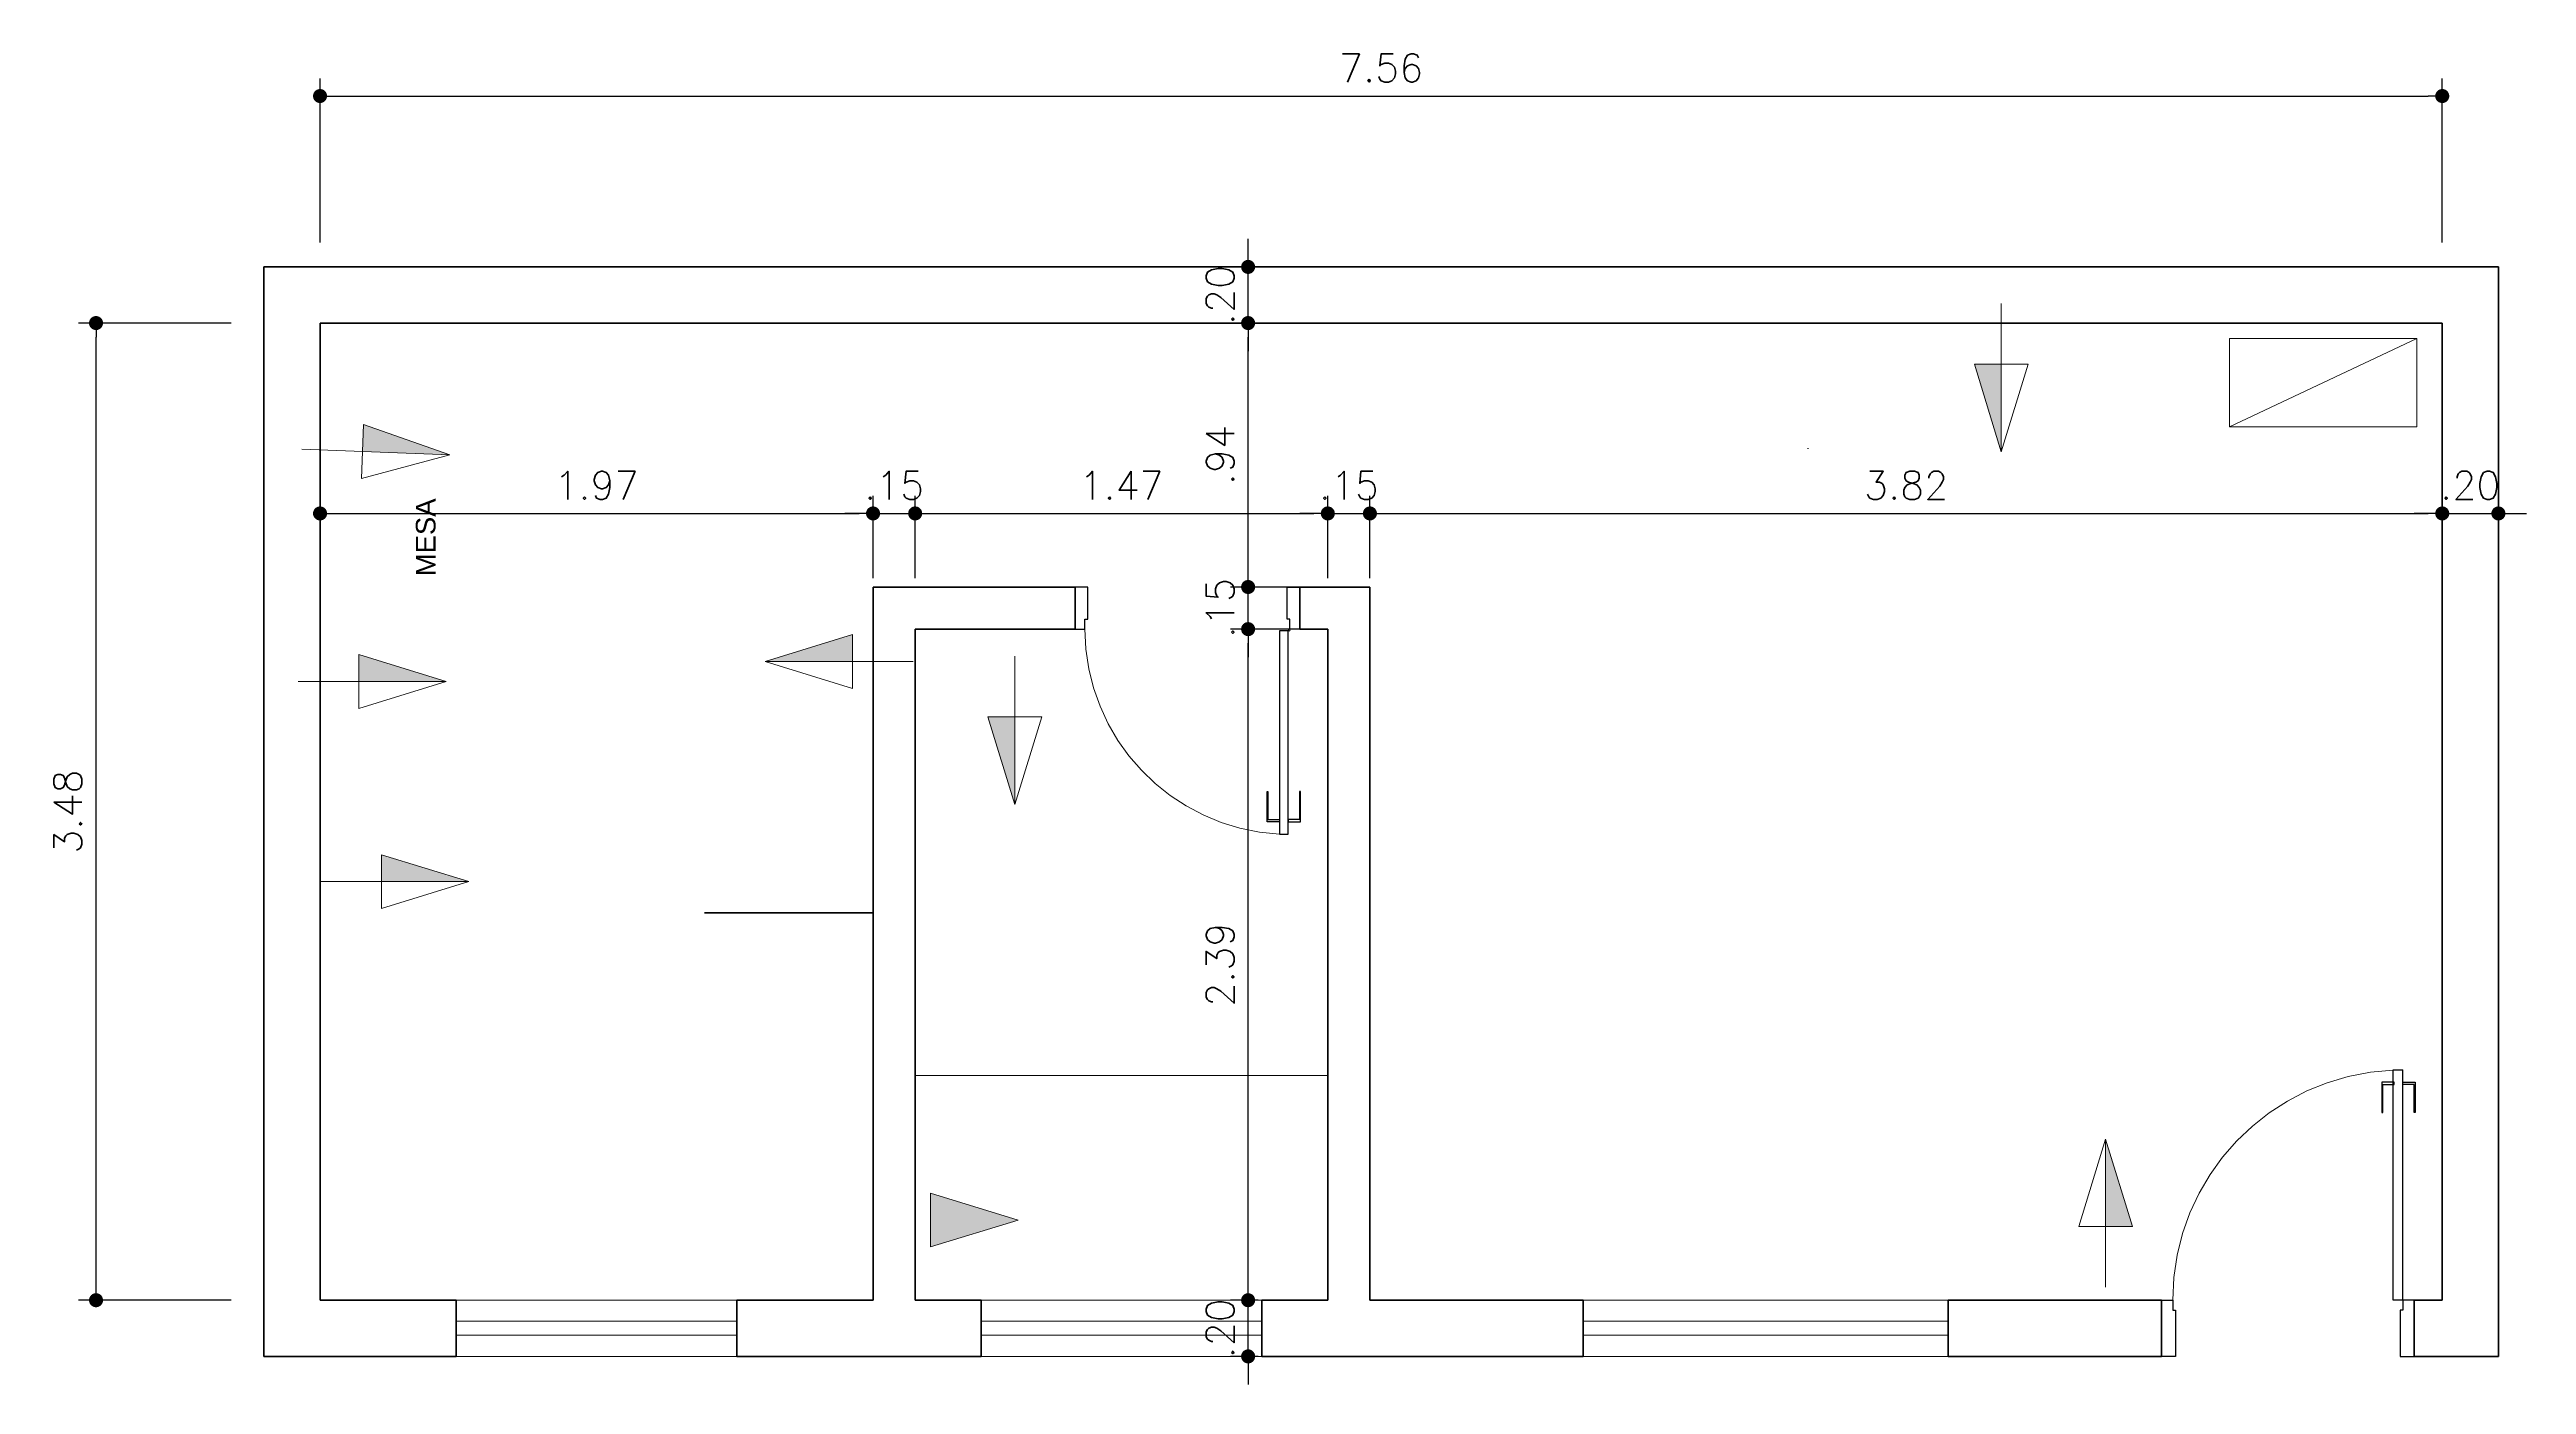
# Model space of a CAD drawing. Header units: millimetres. Extents: x -4763 to 645, y -25 to 217.
# Drawn here: x 22.51 to 31.33, y 80.27 to 85.03 of the extents above; entities that cross this region are included whole.
import ezdxf

# ---------------------------------------------------------------- set-up
doc = ezdxf.new("R2010")
doc.units = ezdxf.units.MM
doc.header["$LTSCALE"] = 0.5
doc.header["$PDMODE"] = 3
doc.linetypes.add('HIDDEN', pattern=[0.375, 0.25, -0.125])
doc.linetypes.add('HIDDEN2', pattern=[4.7625, 3.175, -1.5875])
for name, color, linetype, lineweight in [('A-TRACEJADO', 251, 'HIDDEN2', 18), ('Alvenaria-alta', 5, 'Continuous', 50), ('Alvenaria-baixa', 3, 'Continuous', 20), ('ARQ - Linha-nivel', 1, 'Continuous', 18), ('ARQ cota externa', 1, 'Continuous', 15), ('ARQ Esquadria 2', 2, 'Continuous', 20), ('ARQ Esquadrias 1', 1, 'Continuous', 13), ('ARQ Mobiliario', 34, 'Continuous', 13), ('Linha-projeção', 8, 'HIDDEN', 15), ('TEXTO 01', 1, 'Continuous', 18)]:
    doc.layers.add(name, color=color, linetype=linetype, lineweight=lineweight)
doc.layers.add('DETALHE', color=2, linetype='Continuous')
doc.layers.add('PORTAS', color=2, linetype='Continuous')
doc.styles.add('arial 7', font='arial.ttf', dxfattribs={"height": 0.07})
doc.styles.add('RS50', font='romans.shx', dxfattribs={"height": 0.1})
doc.dimstyles.new('Cota 50', dxfattribs={"dimscale": 0.05, "dimtxt": 0.1, "dimasz": 1, "dimexe": 1.25, "dimexo": 0.625, "dimgap": 1, "dimtad": 1, "dimzin": 4, "dimdsep": 46, "dimtxsty": 'RS50', "dimblk": 'DOT', "dimcen": 0.1, "dimclrd": 256, "dimclre": 256, "dimclrt": 256, "dimadec": 0, "dimazin": 0, "dimtfac": 1, "dimtix": 1, "dimtmove": 0, "dimatfit": 3, "dimldrblk": 'DOT', "dimfxl": 1.25, "dimarcsym": 0})

# ---------------------------------------------------------------- blocks, each defined once
blk = doc.blocks.new('_Dot')
at = {"color": 0, "linetype": 'ByBlock', "lineweight": -2}
blk.add_line((-0.5, 0), (-1, 0), dxfattribs=at)
at = {"color": 0, "linetype": 'ByBlock', "const_width": 0.5}
blk.add_lwpolyline([(-0.25, 0, 1), (0.25, 0, 1)], format="xyb", close=True, dxfattribs=at)
blk = doc.blocks.new('*D200')
at = {"layer": 'ARQ cota externa', "lineweight": -2, "transparency": 16777216}
for p, q in [((23.1533, 84.0548), (22.6095, 84.0548)), ((22.672, 80.6248), (22.672, 84.0048)), ((23.1533, 80.5748), (22.6095, 80.5748))]:
    blk.add_line(p, q, dxfattribs=at)
at = {"layer": 'DEFPOINTS', "color": 0, "transparency": 16777216}
for p in [(22.672, 84.0548), (23.1845, 84.0548), (23.1845, 80.5748)]:
    blk.add_point(p, dxfattribs=at)
at = {"layer": 'ARQ cota externa', "lineweight": -2, "transparency": 16777216, "xscale": 0.05, "yscale": 0.05, "zscale": 0.05}
for p, rotation in [((22.672, 84.0548), 90), ((22.672, 80.5748), 270)]:
    blk.add_blockref('_Dot', p, dxfattribs=dict(at, rotation=rotation))
at = {"layer": 'ARQ cota externa', "transparency": 16777216, "insert": (22.572, 82.3148), "char_height": 0.1, "attachment_point": 5, "rotation": 90, "style": 'RS50'}
blk.add_mtext('3.48', dxfattribs=at)
blk = doc.blocks.new('*D201')
at = {"layer": 'ARQ cota externa', "lineweight": -2, "transparency": 16777216}
for p, q in [((23.47, 84.3416), (23.47, 84.9258)), ((31.03, 84.3416), (31.03, 84.9258)), ((23.52, 84.8633), (30.98, 84.8633))]:
    blk.add_line(p, q, dxfattribs=at)
at = {"layer": 'DEFPOINTS', "color": 0, "transparency": 16777216}
for p in [(31.03, 84.8633), (23.47, 84.3104), (31.03, 84.3104)]:
    blk.add_point(p, dxfattribs=at)
at = {"layer": 'ARQ cota externa', "lineweight": -2, "transparency": 16777216, "xscale": 0.05, "yscale": 0.05, "zscale": 0.05, "rotation": 180}
blk.add_blockref('_Dot', (23.47, 84.8633), dxfattribs=at)
at = {"layer": 'ARQ cota externa', "lineweight": -2, "transparency": 16777216, "xscale": 0.05, "yscale": 0.05, "zscale": 0.05}
blk.add_blockref('_Dot', (31.03, 84.8633), dxfattribs=at)
at = {"layer": 'ARQ cota externa', "transparency": 16777216, "insert": (27.25, 84.9633), "char_height": 0.1, "attachment_point": 5, "style": 'RS50'}
blk.add_mtext('7.56', dxfattribs=at)
blk = doc.blocks.new('*D205')
at = {"layer": 'ARQ cota externa', "lineweight": -2, "transparency": 16777216}
for p, q in [((23.47, 83.2531), (23.47, 83.4393)), ((25.44, 83.1461), (25.44, 83.4393)), ((23.52, 83.3768), (25.39, 83.3768))]:
    blk.add_line(p, q, dxfattribs=at)
at = {"layer": 'DEFPOINTS', "color": 0, "transparency": 16777216}
for p in [(25.44, 83.3768), (23.47, 83.2218), (25.44, 83.1148)]:
    blk.add_point(p, dxfattribs=at)
at = {"layer": 'ARQ cota externa', "lineweight": -2, "transparency": 16777216, "xscale": 0.05, "yscale": 0.05, "zscale": 0.05, "rotation": 180}
blk.add_blockref('_Dot', (23.47, 83.3768), dxfattribs=at)
at = {"layer": 'ARQ cota externa', "lineweight": -2, "transparency": 16777216, "xscale": 0.05, "yscale": 0.05, "zscale": 0.05}
blk.add_blockref('_Dot', (25.44, 83.3768), dxfattribs=at)
at = {"layer": 'ARQ cota externa', "transparency": 16777216, "insert": (24.455, 83.4768), "char_height": 0.1, "attachment_point": 5, "style": 'RS50'}
blk.add_mtext('1.97', dxfattribs=at)
blk = doc.blocks.new('*D206')
at = {"layer": 'ARQ cota externa', "lineweight": -2, "transparency": 16777216}
for p, q in [((25.44, 83.1461), (25.44, 83.4393)), ((25.59, 83.1461), (25.59, 83.4393)), ((25.39, 83.3768), (25.34, 83.3768)), ((25.44, 83.3768), (25.59, 83.3768)), ((25.64, 83.3768), (25.69, 83.3768))]:
    blk.add_line(p, q, dxfattribs=at)
at = {"layer": 'DEFPOINTS', "color": 0, "transparency": 16777216}
for p in [(25.59, 83.3768), (25.44, 83.1148), (25.59, 83.1148)]:
    blk.add_point(p, dxfattribs=at)
at = {"layer": 'ARQ cota externa', "lineweight": -2, "transparency": 16777216, "xscale": 0.05, "yscale": 0.05, "zscale": 0.05}
blk.add_blockref('_Dot', (25.44, 83.3768), dxfattribs=at)
at = {"layer": 'ARQ cota externa', "lineweight": -2, "transparency": 16777216, "xscale": 0.05, "yscale": 0.05, "zscale": 0.05, "rotation": 180}
blk.add_blockref('_Dot', (25.59, 83.3768), dxfattribs=at)
at = {"layer": 'ARQ cota externa', "transparency": 16777216, "insert": (25.515, 83.4768), "char_height": 0.1, "attachment_point": 5, "style": 'RS50'}
blk.add_mtext('.15', dxfattribs=at)
blk = doc.blocks.new('*D202')
at = {"layer": 'ARQ cota externa', "lineweight": -2, "transparency": 16777216}
for p, q in [((25.59, 83.1461), (25.59, 83.4393)), ((27.06, 83.1461), (27.06, 83.4393)), ((25.64, 83.3768), (27.01, 83.3768))]:
    blk.add_line(p, q, dxfattribs=at)
at = {"layer": 'DEFPOINTS', "color": 0, "transparency": 16777216}
for p in [(27.06, 83.3768), (25.59, 83.1148), (27.06, 83.1148)]:
    blk.add_point(p, dxfattribs=at)
at = {"layer": 'ARQ cota externa', "lineweight": -2, "transparency": 16777216, "xscale": 0.05, "yscale": 0.05, "zscale": 0.05, "rotation": 180}
blk.add_blockref('_Dot', (25.59, 83.3768), dxfattribs=at)
at = {"layer": 'ARQ cota externa', "lineweight": -2, "transparency": 16777216, "xscale": 0.05, "yscale": 0.05, "zscale": 0.05}
blk.add_blockref('_Dot', (27.06, 83.3768), dxfattribs=at)
at = {"layer": 'ARQ cota externa', "transparency": 16777216, "insert": (26.325, 83.4768), "char_height": 0.1, "attachment_point": 5, "style": 'RS50'}
blk.add_mtext('1.47', dxfattribs=at)
blk = doc.blocks.new('*D207')
at = {"layer": 'ARQ cota externa', "lineweight": -2, "transparency": 16777216}
for p, q in [((27.06, 83.1461), (27.06, 83.4393)), ((27.21, 83.1461), (27.21, 83.4393)), ((27.01, 83.3768), (26.96, 83.3768)), ((27.06, 83.3768), (27.21, 83.3768)), ((27.26, 83.3768), (27.31, 83.3768))]:
    blk.add_line(p, q, dxfattribs=at)
at = {"layer": 'DEFPOINTS', "color": 0, "transparency": 16777216}
for p in [(27.21, 83.3768), (27.06, 83.1148), (27.21, 83.1148)]:
    blk.add_point(p, dxfattribs=at)
at = {"layer": 'ARQ cota externa', "lineweight": -2, "transparency": 16777216, "xscale": 0.05, "yscale": 0.05, "zscale": 0.05}
blk.add_blockref('_Dot', (27.06, 83.3768), dxfattribs=at)
at = {"layer": 'ARQ cota externa', "lineweight": -2, "transparency": 16777216, "xscale": 0.05, "yscale": 0.05, "zscale": 0.05, "rotation": 180}
blk.add_blockref('_Dot', (27.21, 83.3768), dxfattribs=at)
at = {"layer": 'ARQ cota externa', "transparency": 16777216, "insert": (27.135, 83.4768), "char_height": 0.1, "attachment_point": 5, "style": 'RS50'}
blk.add_mtext('.15', dxfattribs=at)
blk = doc.blocks.new('*D203')
at = {"layer": 'ARQ cota externa', "lineweight": -2, "transparency": 16777216}
for p, q in [((27.21, 83.1461), (27.21, 83.4393)), ((31.03, 83.1461), (31.03, 83.4393)), ((27.26, 83.3768), (30.98, 83.3768))]:
    blk.add_line(p, q, dxfattribs=at)
at = {"layer": 'DEFPOINTS', "color": 0, "transparency": 16777216}
for p in [(31.03, 83.3768), (27.21, 83.1148), (31.03, 83.1148)]:
    blk.add_point(p, dxfattribs=at)
at = {"layer": 'ARQ cota externa', "lineweight": -2, "transparency": 16777216, "xscale": 0.05, "yscale": 0.05, "zscale": 0.05, "rotation": 180}
blk.add_blockref('_Dot', (27.21, 83.3768), dxfattribs=at)
at = {"layer": 'ARQ cota externa', "lineweight": -2, "transparency": 16777216, "xscale": 0.05, "yscale": 0.05, "zscale": 0.05}
blk.add_blockref('_Dot', (31.03, 83.3768), dxfattribs=at)
at = {"layer": 'ARQ cota externa', "transparency": 16777216, "insert": (29.12, 83.4768), "char_height": 0.1, "attachment_point": 5, "style": 'RS50'}
blk.add_mtext('3.82', dxfattribs=at)
blk = doc.blocks.new('*D204')
at = {"layer": 'ARQ cota externa', "lineweight": -2, "transparency": 16777216}
for p, q in [((31.03, 83.1461), (31.03, 83.4393)), ((31.23, 83.4081), (31.23, 83.4393)), ((30.98, 83.3768), (30.93, 83.3768)), ((31.03, 83.3768), (31.23, 83.3768)), ((31.28, 83.3768), (31.33, 83.3768))]:
    blk.add_line(p, q, dxfattribs=at)
at = {"layer": 'DEFPOINTS', "color": 0, "transparency": 16777216}
for p in [(31.23, 83.3768), (31.23, 83.3768), (31.03, 83.1148)]:
    blk.add_point(p, dxfattribs=at)
at = {"layer": 'ARQ cota externa', "lineweight": -2, "transparency": 16777216, "xscale": 0.05, "yscale": 0.05, "zscale": 0.05}
blk.add_blockref('_Dot', (31.03, 83.3768), dxfattribs=at)
at = {"layer": 'ARQ cota externa', "lineweight": -2, "transparency": 16777216, "xscale": 0.05, "yscale": 0.05, "zscale": 0.05, "rotation": 180}
blk.add_blockref('_Dot', (31.23, 83.3768), dxfattribs=at)
at = {"layer": 'ARQ cota externa', "transparency": 16777216, "insert": (31.13, 83.4768), "char_height": 0.1, "attachment_point": 5, "style": 'RS50'}
blk.add_mtext('.20', dxfattribs=at)
blk = doc.blocks.new('*D195')
at = {"layer": 'ARQ cota externa', "lineweight": -2, "transparency": 16777216}
for p, q in [((26.7761, 80.6248), (26.7761, 80.6748)), ((26.8116, 80.5748), (26.7136, 80.5748)), ((26.7761, 80.3748), (26.7761, 80.5748)), ((26.8116, 80.3748), (26.7136, 80.3748)), ((26.7761, 80.3248), (26.7761, 80.2748))]:
    blk.add_line(p, q, dxfattribs=at)
at = {"layer": 'DEFPOINTS', "color": 0, "transparency": 16777216}
for p in [(26.7761, 80.5748), (26.8428, 80.5748), (26.8428, 80.3748)]:
    blk.add_point(p, dxfattribs=at)
at = {"layer": 'ARQ cota externa', "lineweight": -2, "transparency": 16777216, "xscale": 0.05, "yscale": 0.05, "zscale": 0.05}
for p, rotation in [((26.7761, 80.5748), 270), ((26.7761, 80.3748), 90)]:
    blk.add_blockref('_Dot', p, dxfattribs=dict(at, rotation=rotation))
at = {"layer": 'ARQ cota externa', "transparency": 16777216, "insert": (26.6761, 80.4748), "char_height": 0.1, "attachment_point": 5, "rotation": 90, "style": 'RS50'}
blk.add_mtext('.20', dxfattribs=at)
blk = doc.blocks.new('*D196')
at = {"layer": 'ARQ cota externa', "lineweight": -2, "transparency": 16777216}
for p, q in [((27.0287, 82.9648), (26.7136, 82.9648)), ((26.7761, 80.6248), (26.7761, 82.9148)), ((26.8116, 80.5748), (26.7136, 80.5748))]:
    blk.add_line(p, q, dxfattribs=at)
at = {"layer": 'DEFPOINTS', "color": 0, "transparency": 16777216}
for p in [(26.7761, 82.9648), (27.06, 82.9648), (26.8428, 80.5748)]:
    blk.add_point(p, dxfattribs=at)
at = {"layer": 'ARQ cota externa', "lineweight": -2, "transparency": 16777216, "xscale": 0.05, "yscale": 0.05, "zscale": 0.05}
for p, rotation in [((26.7761, 82.9648), 90), ((26.7761, 80.5748), 270)]:
    blk.add_blockref('_Dot', p, dxfattribs=dict(at, rotation=rotation))
at = {"layer": 'ARQ cota externa', "transparency": 16777216, "insert": (26.6761, 81.7698), "char_height": 0.1, "attachment_point": 5, "rotation": 90, "style": 'RS50'}
blk.add_mtext('2.39', dxfattribs=at)
blk = doc.blocks.new('*D197')
at = {"layer": 'ARQ cota externa', "lineweight": -2, "transparency": 16777216}
for p, q in [((26.7761, 83.1648), (26.7761, 83.2148)), ((27.0287, 83.1148), (26.7136, 83.1148)), ((26.7761, 82.9648), (26.7761, 83.1148)), ((27.0287, 82.9648), (26.7136, 82.9648)), ((26.7761, 82.9148), (26.7761, 82.8648))]:
    blk.add_line(p, q, dxfattribs=at)
at = {"layer": 'DEFPOINTS', "color": 0, "transparency": 16777216}
for p in [(26.7761, 83.1148), (27.06, 83.1148), (27.06, 82.9648)]:
    blk.add_point(p, dxfattribs=at)
at = {"layer": 'ARQ cota externa', "lineweight": -2, "transparency": 16777216, "xscale": 0.05, "yscale": 0.05, "zscale": 0.05}
for p, rotation in [((26.7761, 83.1148), 270), ((26.7761, 82.9648), 90)]:
    blk.add_blockref('_Dot', p, dxfattribs=dict(at, rotation=rotation))
at = {"layer": 'ARQ cota externa', "transparency": 16777216, "insert": (26.6761, 83.0398), "char_height": 0.1, "attachment_point": 5, "rotation": 90, "style": 'RS50'}
blk.add_mtext('.15', dxfattribs=at)
blk = doc.blocks.new('*D198')
at = {"layer": 'ARQ cota externa', "lineweight": -2, "transparency": 16777216}
for p, q in [((26.7448, 84.0548), (26.7136, 84.0548)), ((26.7761, 83.1648), (26.7761, 84.0048)), ((27.0287, 83.1148), (26.7136, 83.1148))]:
    blk.add_line(p, q, dxfattribs=at)
at = {"layer": 'DEFPOINTS', "color": 0, "transparency": 16777216}
for p in [(26.7761, 84.0548), (26.7761, 84.0548), (27.06, 83.1148)]:
    blk.add_point(p, dxfattribs=at)
at = {"layer": 'ARQ cota externa', "lineweight": -2, "transparency": 16777216, "xscale": 0.05, "yscale": 0.05, "zscale": 0.05}
for p, rotation in [((26.7761, 84.0548), 90), ((26.7761, 83.1148), 270)]:
    blk.add_blockref('_Dot', p, dxfattribs=dict(at, rotation=rotation))
at = {"layer": 'ARQ cota externa', "transparency": 16777216, "insert": (26.6761, 83.5848), "char_height": 0.1, "attachment_point": 5, "rotation": 90, "style": 'RS50'}
blk.add_mtext('.94', dxfattribs=at)
blk = doc.blocks.new('*D199')
at = {"layer": 'ARQ cota externa', "lineweight": -2, "transparency": 16777216}
for p, q in [((26.7761, 84.3048), (26.7761, 84.3548)), ((26.7448, 84.2548), (26.7136, 84.2548)), ((26.7761, 84.0548), (26.7761, 84.2548)), ((26.7448, 84.0548), (26.7136, 84.0548)), ((26.7761, 84.0048), (26.7761, 83.9548))]:
    blk.add_line(p, q, dxfattribs=at)
at = {"layer": 'DEFPOINTS', "color": 0, "transparency": 16777216}
for p in [(26.7761, 84.2548), (26.7761, 84.2548), (26.7761, 84.0548)]:
    blk.add_point(p, dxfattribs=at)
at = {"layer": 'ARQ cota externa', "lineweight": -2, "transparency": 16777216, "xscale": 0.05, "yscale": 0.05, "zscale": 0.05}
for p, rotation in [((26.7761, 84.2548), 270), ((26.7761, 84.0548), 90)]:
    blk.add_blockref('_Dot', p, dxfattribs=dict(at, rotation=rotation))
at = {"layer": 'ARQ cota externa', "transparency": 16777216, "insert": (26.6761, 84.1548), "char_height": 0.1, "attachment_point": 5, "rotation": 90, "style": 'RS50'}
blk.add_mtext('.20', dxfattribs=at)
blk = doc.blocks.new('P70')
at = {"layer": 'A-TRACEJADO'}
blk.add_arc((-0.149, -0.0328), 0.7322, 183.0662, 269.9559, dxfattribs=at)
at = {"layer": 'DETALHE', "color": 1}
for points in [[(-0.8365, -0.0415), (-0.8365, 0.0027), (-0.7284, 0.0027), (-0.7284, -0.0006), (-0.8285, -0.0006), (-0.8285, -0.0415)], [(-0.8365, -0.0724), (-0.8365, -0.1166), (-0.7284, -0.1166), (-0.7284, -0.1133), (-0.8285, -0.1133), (-0.8285, -0.0724)]]:
    blk.add_lwpolyline(points, close=True, dxfattribs=at)
at = {"layer": 'DETALHE', "color": 2}
for points in [[(-0.15, 0), (-0.15, -0.035), (-0.115, -0.035), (-0.115, -0.045), (0, -0.045), (0, 0)], [(-0.15, -0.8), (-0.15, -0.765), (-0.115, -0.765), (-0.115, -0.755), (0, -0.755), (0, -0.8)]]:
    blk.add_lwpolyline(points, close=True, dxfattribs=at)
blk.add_lwpolyline([(-0.8802, -0.0719), (-0.8802, -0.0411), (-0.1558, -0.0411), (-0.1558, -0.0719), (-0.8802, -0.0719)], dxfattribs=at)
blk.add_circle((-0.1531, -0.0379), 0.00326, dxfattribs=at)

msp = doc.modelspace()

# ---------------------------------------------------------------- hatches: boundary and pattern name
at = {"layer": 'ARQ - Linha-nivel'}
h = msp.add_hatch(dxfattribs=at)
h.set_pattern_fill('ANSI31', color=1)
h.paths.add_polyline_path([(30.93927, 84.00041), (30.27152, 84.00041), (30.27152, 83.68555)])
h = msp.add_hatch(color=1, dxfattribs=at)
h.dxf.hatch_style = 1
h.paths.add_polyline_path([(29.45904, 83.90844), (29.36314, 83.90844), (29.45904, 83.59651)])
h.paths.add_polyline_path([(25.36735, 82.94541), (25.05542, 82.84952), (25.36735, 82.84952)])
h.paths.add_polyline_path([(25.94492, 82.65272), (25.84902, 82.65272), (25.94492, 82.34079)])
h.paths.add_polyline_path([(23.60764, 82.87419), (23.60764, 82.7783), (23.91957, 82.7783)])
h.paths.add_polyline_path([(23.68863, 82.16154), (23.68863, 82.06564), (24.00056, 82.06564)])
h.paths.add_polyline_path([(25.95643, 80.86023), (25.6445, 80.95613), (25.6445, 80.76434)])
h.paths.add_polyline_path([(29.83095, 81.14888), (29.83095, 80.83695), (29.92685, 80.83695)])
at = {"layer": 'ARQ - Linha-nivel', "true_color": 0xffffff}
h = msp.add_hatch(dxfattribs=at)
h.set_pattern_fill('ESCHER')
h.paths.add_polyline_path([(28.77214, 83.91119), (28.67625, 83.91119), (28.77214, 83.59926)])
h.paths.add_polyline_path([(29.83095, 81.14888), (29.83095, 80.83695), (29.92685, 80.83695)])
h = msp.add_hatch(dxfattribs=at)
h.set_pattern_fill('ESCHER')
h.paths.add_polyline_path([(29.45904, 83.90844), (29.36314, 83.90844), (29.45904, 83.59651)])
h = msp.add_hatch(dxfattribs=at)
h.set_pattern_fill('ESCHER')
h.paths.add_polyline_path([(25.6445, 80.95613), (25.6445, 80.76434), (25.95643, 80.86023)])
at = {"layer": 'ARQ Esquadrias 1'}
h = msp.add_hatch(color=256, dxfattribs=at)
h.dxf.hatch_style = 1
h.paths.add_polyline_path([(23.62448, 83.69317), (23.62091, 83.59734), (23.93262, 83.58574)])

# ---------------------------------------------------------------- linework, layer by layer
at = {"layer": 'Alvenaria-alta'}
for p, q in [((31.22998, 84.25482), (23.26998, 84.25482)), ((23.26998, 84.25482), (23.26998, 80.37482)), ((31.22998, 80.37482), (31.22998, 84.25482)), ((31.02998, 84.05482), (23.46998, 84.05482)), ((23.46998, 84.05482), (23.46998, 80.57482)), ((31.02998, 80.57482), (31.02998, 84.05482)), ((26.15998, 83.11482), (25.43998, 83.11482)), ((25.43998, 83.11482), (25.43998, 80.57482)), ((26.15998, 82.96482), (26.15998, 83.11482)), ((27.20998, 83.11482), (26.95998, 83.11482)), ((26.95998, 82.96482), (26.95998, 83.11482)), ((27.20998, 83.11482), (27.20998, 80.57482)), ((26.15998, 82.96482), (25.58998, 82.96482)), ((25.58998, 82.96482), (25.58998, 80.57482)), ((27.05998, 82.96482), (26.95998, 82.96482)), ((27.05998, 82.96482), (27.05998, 80.57482)), ((25.43998, 81.95482), (24.83998, 81.95482)), ((23.46998, 80.57482), (23.95498, 80.57482)), ((23.95498, 80.57482), (23.95498, 80.37482)), ((24.95498, 80.57482), (25.43998, 80.57482)), ((24.95498, 80.57482), (24.95498, 80.37482)), ((25.58998, 80.57482), (25.82498, 80.57482)), ((25.82498, 80.57482), (25.82498, 80.37482)), ((26.82498, 80.57482), (27.05998, 80.57482)), ((26.82498, 80.57482), (26.82498, 80.37482)), ((27.20998, 80.57482), (27.96998, 80.57482)), ((27.96998, 80.57482), (27.96998, 80.37482)), ((29.26998, 80.57482), (30.02998, 80.57482)), ((29.26998, 80.57482), (29.26998, 80.37482)), ((30.02998, 80.57482), (30.02998, 80.37482)), ((30.92998, 80.57482), (31.02998, 80.57482)), ((30.92998, 80.57482), (30.92998, 80.37482)), ((23.26998, 80.37482), (23.95498, 80.37482)), ((24.95498, 80.37482), (25.82498, 80.37482)), ((26.82498, 80.37482), (27.96998, 80.37482)), ((29.26998, 80.37482), (30.02998, 80.37482)), ((30.92998, 80.37482), (31.22998, 80.37482))]:
    msp.add_line(p, q, dxfattribs=at)
at = {"layer": 'ARQ Esquadria 2'}
for p, q in [((23.95498, 80.57482), (24.95498, 80.57482)), ((25.82498, 80.57482), (26.82498, 80.57482)), ((27.96998, 80.57482), (29.26998, 80.57482)), ((23.95498, 80.49982), (24.95498, 80.49982)), ((25.82498, 80.49982), (26.82498, 80.49982)), ((27.96998, 80.49982), (29.26998, 80.49982)), ((23.95498, 80.44982), (24.95498, 80.44982)), ((25.82498, 80.44982), (26.82498, 80.44982)), ((27.96998, 80.44982), (29.26998, 80.44982)), ((23.95498, 80.37482), (24.95498, 80.37482)), ((25.82498, 80.37482), (26.82498, 80.37482)), ((27.96998, 80.37482), (29.26998, 80.37482))]:
    msp.add_line(p, q, dxfattribs=at)
at = {"layer": 'ARQ Esquadrias 1'}
for p, q in [((29.45904, 83.59651), (29.45904, 84.12438)), ((29.36314, 83.90844), (29.45904, 83.59651)), ((29.45904, 83.59651), (29.55494, 83.90844)), ((23.93262, 83.58574), (23.62448, 83.69317)), ((23.93262, 83.58574), (23.40512, 83.60538)), ((23.61734, 83.50151), (23.93262, 83.58574)), ((25.36735, 82.94541), (25.05542, 82.84952)), ((23.91957, 82.7783), (23.60764, 82.87419)), ((25.94492, 82.34079), (25.94492, 82.86866)), ((23.91957, 82.7783), (23.3917, 82.7783)), ((23.60764, 82.6824), (23.91957, 82.7783)), ((25.05542, 82.84952), (25.36735, 82.75362)), ((25.05542, 82.84952), (25.5833, 82.84952)), ((25.84902, 82.65272), (25.94492, 82.34079)), ((25.94492, 82.34079), (26.04082, 82.65272)), ((24.00056, 82.06564), (23.68863, 82.16154)), ((24.00056, 82.06564), (23.47269, 82.06564)), ((23.68863, 81.96974), (24.00056, 82.06564)), ((29.83095, 81.14888), (29.73506, 80.83695)), ((29.92685, 80.83695), (29.83095, 81.14888)), ((29.83095, 81.14888), (29.83095, 80.62101)), ((25.95643, 80.86023), (25.6445, 80.95613)), ((25.6445, 80.76434), (25.95643, 80.86023))]:
    msp.add_line(p, q, dxfattribs=at)
msp.add_lwpolyline([(30.27152, 84.00041), (30.93927, 84.00041), (30.93927, 83.68555), (30.27152, 83.68555)], close=True, dxfattribs=at)
for points in [[(29.36314, 83.90844), (29.55494, 83.90844)], [(23.61734, 83.50151), (23.62448, 83.69317)], [(25.36735, 82.94541), (25.36735, 82.75362)], [(23.60764, 82.6824), (23.60764, 82.87419)], [(25.84902, 82.65272), (26.04082, 82.65272)], [(23.68863, 81.96974), (23.68863, 82.16154)], [(25.6445, 80.76434), (25.6445, 80.95613)], [(29.92685, 80.83695), (29.73506, 80.83695)]]:
    msp.add_lwpolyline(points, dxfattribs=at)
at = {"layer": 'ARQ Mobiliario'}
msp.add_line((25.58998, 81.37482), (27.05998, 81.37482), dxfattribs=at)
at = {"layer": 'DETALHE', "color": 1}
for points in [[(30.85865, 81.35115), (30.81448, 81.35115), (30.81448, 81.24306), (30.81777, 81.24306), (30.81777, 81.34316), (30.85865, 81.34316)], [(30.88955, 81.35115), (30.93373, 81.35115), (30.93373, 81.24306), (30.93043, 81.24306), (30.93043, 81.34316), (30.88955, 81.34316)]]:
    msp.add_lwpolyline(points, close=True, dxfattribs=at)
at = {"layer": 'Linha-projeção', "linetype": 'HIDDEN2'}
msp.add_arc((30.88998, 80.57482), 0.82, 92.444068, 180, dxfattribs=at)
at = {"layer": 'PORTAS'}
for p, q in [((30.85498, 80.57482), (30.85498, 81.39482)), ((30.85498, 81.39482), (30.88998, 81.39482)), ((30.88998, 80.57482), (30.88998, 81.39482)), ((30.02998, 80.57482), (30.06998, 80.57482)), ((30.06998, 80.57482), (30.06998, 80.53982)), ((30.92998, 80.57482), (30.85498, 80.57482)), ((30.92998, 80.57482), (30.88998, 80.57482)), ((30.88998, 80.57482), (30.88998, 80.53982)), ((30.06998, 80.53982), (30.07998, 80.53982)), ((30.07998, 80.53982), (30.07998, 80.37482)), ((30.88998, 80.53982), (30.87998, 80.53982)), ((30.87998, 80.53982), (30.87998, 80.37482)), ((30.07998, 80.37482), (30.02998, 80.37482)), ((30.87998, 80.37482), (30.92998, 80.37482))]:
    msp.add_line(p, q, dxfattribs=at)
at = {"layer": 'TEXTO 01'}
msp.add_line((30.93927, 84.00041), (30.27152, 83.68555), dxfattribs=at)

# ---------------------------------------------------------------- block references
at = {"layer": 'Alvenaria-baixa', "xscale": -1, "rotation": 270.0000000000001}
msp.add_blockref('P70', (26.95998, 83.11482), dxfattribs=at)

# ---------------------------------------------------------------- texts
at = {"layer": 'ARQ cota externa', "insert": (23.81132, 83.15315), "char_height": 0.07, "attachment_point": 1, "rotation": 90, "style": 'arial 7'}
msp.add_mtext_dynamic_manual_height_columns('MESA', width=0.4325758, gutter_width=0.35, heights=[0], dxfattribs=at)

# ---------------------------------------------------------------- dimensions: what is measured, and where the dimension line sits
at = {"layer": 'ARQ cota externa'}
for base, p1, p2, picture, middle in [((31.02998, 84.86325), (23.46998, 84.31036), (31.02998, 84.31036), '*D201', (27.24998, 84.96325)), ((25.43998, 83.37681), (23.46998, 83.22181), (25.43998, 83.11482), '*D205', (24.45498, 83.47681))]:
    dim = msp.add_linear_dim(base=base, p1=p1, p2=p2, dimstyle='Cota 50', dxfattribs=at)
    dim.commit()
    dim.dimension.update_dxf_attribs({"geometry": picture, "text_midpoint": middle})
for base, p1, p2, picture, middle in [((26.77605, 84.25482), (26.77605, 84.05482), (26.77605, 84.25482), '*D199', (26.67605, 84.15482)), ((26.77605, 84.05482), (27.05998, 83.11482), (26.77605, 84.05482), '*D198', (26.67605, 83.58482)), ((26.77605, 83.11482), (27.05998, 82.96482), (27.05998, 83.11482), '*D197', (26.67605, 83.03982)), ((26.77605, 82.96482), (26.84284, 80.57482), (27.05998, 82.96482), '*D196', (26.67605, 81.76982))]:
    dim = msp.add_linear_dim(base=base, p1=p1, p2=p2, angle=90, dimstyle='Cota 50', override={"dimtmove": 1}, dxfattribs=at)
    dim.commit()
    dim.dimension.update_dxf_attribs({"geometry": picture, "text_midpoint": middle})
for base, p1, p2, picture, middle in [((22.67201, 84.05482), (23.18451, 80.57482), (23.18451, 84.05482), '*D200', (22.57201, 82.31482)), ((26.77605, 80.57482), (26.84284, 80.37482), (26.84284, 80.57482), '*D195', (26.67605, 80.47482))]:
    dim = msp.add_linear_dim(base=base, p1=p1, p2=p2, angle=90, dimstyle='Cota 50', dxfattribs=at)
    dim.commit()
    dim.dimension.update_dxf_attribs({"geometry": picture, "text_midpoint": middle})
for base, p1, p2, picture, middle in [((25.58998, 83.37681), (25.43998, 83.11482), (25.58998, 83.11482), '*D206', (25.51498, 83.47681)), ((27.05998, 83.37681), (25.58998, 83.11482), (27.05998, 83.11482), '*D202', (26.32498, 83.47681)), ((27.20998, 83.37681), (27.05998, 83.11482), (27.20998, 83.11482), '*D207', (27.13498, 83.47681)), ((31.02998, 83.37681), (27.20998, 83.11482), (31.02998, 83.11482), '*D203', (29.11998, 83.47681)), ((31.22998, 83.37681), (31.02998, 83.11482), (31.22998, 83.37681), '*D204', (31.12998, 83.47681))]:
    dim = msp.add_linear_dim(base=base, p1=p1, p2=p2, dimstyle='Cota 50', override={"dimtmove": 1}, dxfattribs=at)
    dim.commit()
    dim.dimension.update_dxf_attribs({"geometry": picture, "text_midpoint": middle})

doc.saveas('drawing.dxf')
